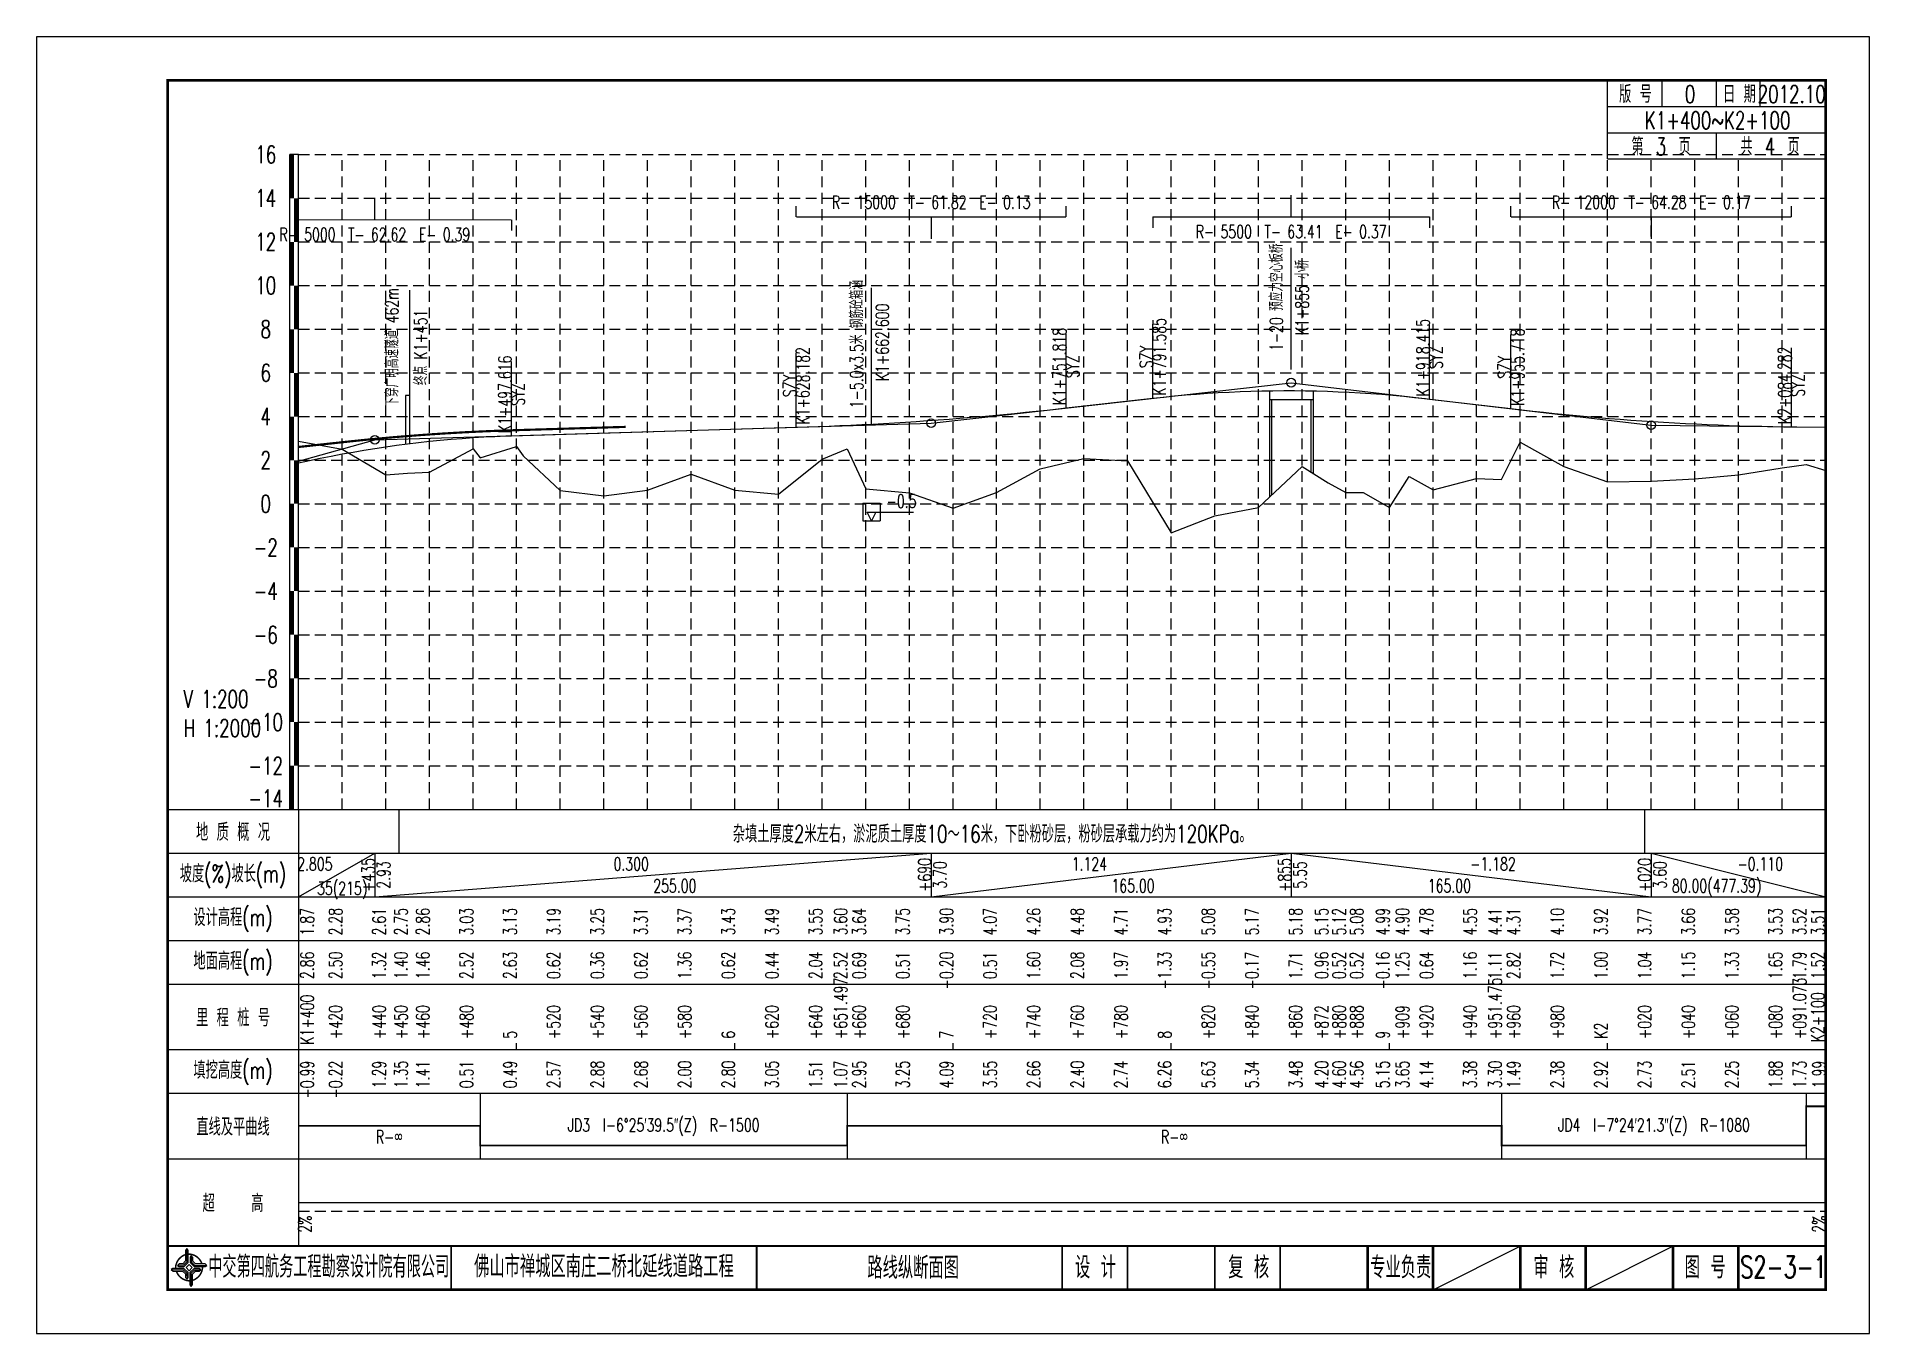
# Model space of a CAD drawing. Header units: inches. Extents: x 284 to 3896, y 3838 to 5329.
# Drawn here: x 2132 to 2972, y 4735 to 5329 of the extents above; entities that cross this region are included whole.
import ezdxf
from ezdxf.enums import TextEntityAlignment as Align

# ---------------------------------------------------------------- set-up
doc = ezdxf.new("R2010")
doc.units = ezdxf.units.IN
doc.header["$LTSCALE"] = 10
doc.linetypes.add('DASHED', pattern=[0.75, 0.5, -0.25])
for name, color, linetype in [('BPD1', 5, 'Continuous'), ('dmx', 7, 'Continuous'), ('pm', 7, 'Continuous'), ('shuju', 7, 'Continuous'), ('sjx', 1, 'Continuous'), ('xuxian', 6, 'ByLayer'), ('变坡点', 5, 'Continuous'), ('图框', 7, 'Continuous'), ('左超高', 6, 'ByLayer'), ('文字', 7, 'Continuous'), ('构造物', 6, 'Continuous'), ('标尺', 3, 'Continuous'), ('栏目', 3, 'Continuous'), ('桥梁', 6, 'Continuous'), ('次轮廓线', 7, 'Continuous'), ('网格', 250, 'ByLayer'), ('网格1', 252, 'ByLayer'), ('超高中心', 7, 'Continuous')]:
    doc.layers.add(name, color=color, linetype=linetype)
doc.styles.get("Standard").update_dxf_attribs({"font": 'simplex1.shx', "width": 0.7, "bigfont": 'hztxt.shx'})
doc.styles.add('变坡点', font='simplex1.shx', dxfattribs={"width": 0.7, "bigfont": 'hztxt.shx'})

msp = doc.modelspace()

# ---------------------------------------------------------------- texts
at = {"width": 0.7}
for s, p in [('版 号', (2864.69, 5302.39)), ('0', (2889.69, 5302.39)), ('日 期', (2912.31, 5302.39)), ('2012.10', (2936.28, 5302.39)), ('K1+400~K2+100', (2902.34, 5290.39)), ('第\u30003\u3000页', (2876.37, 5278.39)), ('共\u30004\u3000页', (2926.37, 5278.39))]:
    msp.add_text(s, height=8, dxfattribs=at).set_placement(p, align=Align.MIDDLE_CENTER)
at = {"insert": (2199.21, 5029.29), "char_height": 8, "width": 59.6333, "attachment_point": 1}
msp.add_mtext('V 1:200\\P\\pt32;H 1:2000', dxfattribs=at)
at = {"layer": 'BPD1', "color": 7, "width": 0.7}
msp.add_text('-0.5', height=6, dxfattribs=at).set_placement((2521.47, 5112.95))
for s, p in [('2.805', (2259.37, 4946.71)), ('0.300', (2404.37, 4946.71)), ('1.124', (2614.37, 4946.71)), ('-1.182', (2799.37, 4946.71)), ('-0.110', (2921.87, 4946.71)), ('35(215)', (2271.91, 4935.58)), ('255.00', (2424.37, 4936.71)), ('165.00', (2634.37, 4936.71)), ('165.00', (2779.37, 4936.71)), ('80.00(477.39)', (2901.87, 4936.71))]:
    msp.add_text(s, height=6, dxfattribs=at).set_placement(p, align=Align.CENTER)
at = {"layer": 'pm', "width": 0.7}
for s, p in [('JD3  I-6°25′39.5″(Z)  R-1500', (2419.23, 4829.71)), ('JD4  I-7°24′21.3″(Z)  R-1080', (2873.14, 4829.71)), ('R-∞', (2293.48, 4824.71)), ('R-∞', (2653.35, 4824.71))]:
    msp.add_text(s, height=6, dxfattribs=at).set_placement(p, align=Align.MIDDLE)
at = {"layer": 'shuju', "width": 0.7}
for s, p in [('+435', (2283.87, 4944.71)), ('2.93', (2290.87, 4944.71)), ('+690', (2538.87, 4944.71)), ('3.70', (2545.87, 4944.71)), ('+855', (2703.87, 4944.71)), ('5.55', (2710.87, 4944.71)), ('+020', (2868.87, 4944.71)), ('3.60', (2875.87, 4944.71)), ('2%', (2254.87, 4784.71)), ('2%', (2254.87, 4784.71)), ('2%', (2948.87, 4784.71)), ('2%', (2948.87, 4784.71))]:
    msp.add_text(s, height=6, rotation=90, dxfattribs=at).set_placement(p, align=Align.MIDDLE)
for s, p in [('1.87', (2252.87, 4929.58)), ('2.86', (2252.87, 4909.58)), ('-0.99', (2252.87, 4859.58))]:
    msp.add_text(s, height=6, rotation=90, dxfattribs=at).set_placement(p, align=Align.TOP_RIGHT)
for s, p in [('2.28', (2271.87, 4929.58)), ('2.61', (2291.87, 4929.58)), ('2.75', (2301.87, 4929.58)), ('2.86', (2311.87, 4929.58)), ('3.03', (2331.87, 4929.58)), ('3.13', (2351.87, 4929.58)), ('3.19', (2371.87, 4929.58)), ('3.25', (2391.87, 4929.58)), ('3.31', (2411.87, 4929.58)), ('3.37', (2431.87, 4929.58)), ('3.43', (2451.87, 4929.58)), ('3.49', (2471.87, 4929.58)), ('3.55', (2491.87, 4929.58)), ('3.60', (2503.36, 4929.58)), ('3.64', (2511.87, 4929.58)), ('3.75', (2531.87, 4929.58)), ('3.90', (2551.87, 4929.58)), ('4.07', (2571.87, 4929.58)), ('4.26', (2591.87, 4929.58)), ('4.48', (2611.87, 4929.58)), ('4.71', (2631.87, 4929.58)), ('4.93', (2651.87, 4929.58)), ('5.08', (2671.87, 4929.58)), ('5.17', (2691.87, 4929.58)), ('5.18', (2711.87, 4929.58)), ('5.15', (2723.87, 4929.58)), ('5.12', (2731.87, 4929.58)), ('5.08', (2739.87, 4929.58)), ('4.99', (2751.87, 4929.58)), ('4.90', (2760.87, 4929.58)), ('4.78', (2771.87, 4929.58)), ('4.55', (2791.87, 4929.58)), ('4.41', (2803.34, 4929.58)), ('4.31', (2811.87, 4929.58)), ('4.10', (2831.87, 4929.58)), ('3.92', (2851.87, 4929.58)), ('3.77', (2871.87, 4929.58)), ('3.66', (2891.87, 4929.58)), ('3.58', (2911.87, 4929.58)), ('3.53', (2931.87, 4929.58)), ('3.52', (2942.94, 4929.58)), ('3.51', (2951.34, 4929.58)), ('2.50', (2271.87, 4909.58)), ('1.32', (2291.87, 4909.58)), ('1.40', (2301.87, 4909.58)), ('1.46', (2311.87, 4909.58)), ('2.52', (2331.87, 4909.58)), ('2.63', (2351.87, 4909.58)), ('0.62', (2371.87, 4909.58)), ('0.36', (2391.87, 4909.58)), ('0.62', (2411.87, 4909.58)), ('1.36', (2431.87, 4909.58)), ('0.62', (2451.87, 4909.58)), ('0.44', (2471.87, 4909.58)), ('2.04', (2491.87, 4909.58)), ('2.52', (2503.36, 4909.58)), ('0.69', (2511.87, 4909.58)), ('0.51', (2531.87, 4909.58)), ('-0.20', (2551.87, 4909.58)), ('0.51', (2571.87, 4909.58)), ('1.60', (2591.87, 4909.58)), ('2.08', (2611.87, 4909.58)), ('1.97', (2631.87, 4909.58)), ('-1.33', (2651.87, 4909.58)), ('-0.55', (2671.87, 4909.58)), ('-0.17', (2691.87, 4909.58)), ('1.71', (2711.87, 4909.58)), ('0.96', (2723.87, 4909.58)), ('0.52', (2731.87, 4909.58)), ('0.52', (2739.87, 4909.58)), ('-0.16', (2751.87, 4909.58)), ('1.25', (2760.87, 4909.58)), ('0.64', (2771.87, 4909.58)), ('1.16', (2791.87, 4909.58)), ('1.11', (2803.34, 4909.58)), ('2.82', (2811.87, 4909.58)), ('1.72', (2831.87, 4909.58)), ('1.00', (2851.87, 4909.58)), ('1.04', (2871.87, 4909.58)), ('1.15', (2891.87, 4909.58)), ('1.33', (2911.87, 4909.58)), ('1.65', (2931.87, 4909.58)), ('1.79', (2942.94, 4909.58)), ('1.52', (2951.34, 4909.58)), ('-0.22', (2271.87, 4859.58)), ('1.29', (2291.87, 4859.58)), ('1.35', (2301.87, 4859.58)), ('1.41', (2311.87, 4859.58)), ('0.51', (2331.87, 4859.58)), ('0.49', (2351.87, 4859.58)), ('2.57', (2371.87, 4859.58)), ('2.88', (2391.87, 4859.58)), ('2.68', (2411.87, 4859.58)), ('2.00', (2431.87, 4859.58)), ('2.80', (2451.87, 4859.58)), ('3.05', (2471.87, 4859.58)), ('1.51', (2491.87, 4859.58)), ('1.07', (2503.36, 4859.58)), ('2.95', (2511.87, 4859.58)), ('3.25', (2531.87, 4859.58)), ('4.09', (2551.87, 4859.58)), ('3.55', (2571.87, 4859.58)), ('2.66', (2591.87, 4859.58)), ('2.40', (2611.87, 4859.58)), ('2.74', (2631.87, 4859.58)), ('6.26', (2651.87, 4859.58)), ('5.63', (2671.87, 4859.58)), ('5.34', (2691.87, 4859.58)), ('3.48', (2711.87, 4859.58)), ('4.20', (2723.87, 4859.58)), ('4.60', (2731.87, 4859.58)), ('4.56', (2739.87, 4859.58)), ('5.15', (2751.87, 4859.58)), ('3.65', (2760.87, 4859.58)), ('4.14', (2771.87, 4859.58)), ('3.38', (2791.87, 4859.58)), ('3.30', (2803.34, 4859.58)), ('1.49', (2811.87, 4859.58)), ('2.38', (2831.87, 4859.58)), ('2.92', (2851.87, 4859.58)), ('2.73', (2871.87, 4859.58)), ('2.51', (2891.87, 4859.58)), ('2.25', (2911.87, 4859.58)), ('1.88', (2931.87, 4859.58)), ('1.73', (2942.94, 4859.58)), ('1.99', (2951.87, 4859.58))]:
    msp.add_text(s, height=6, rotation=90, dxfattribs=at).set_placement(p, align=Align.RIGHT)
msp.add_text('K1+400', height=6, rotation=90, dxfattribs=at).set_placement((2252.87, 4866.98), align=Align.TOP_LEFT)
for s, p in [('+651.497', (2503.36, 4869.58)), ('+951.475', (2803.34, 4869.58)), ('+091.073', (2942.94, 4869.58)), ('K2+100', (2951.22, 4868.08)), ('+420', (2271.87, 4869.58)), ('+440', (2291.87, 4869.58)), ('+450', (2301.87, 4869.58)), ('+460', (2311.87, 4869.58)), ('+480', (2331.87, 4869.58)), ('+520', (2371.87, 4869.58)), ('+540', (2391.87, 4869.58)), ('+560', (2411.87, 4869.58)), ('+580', (2431.87, 4869.58)), ('+620', (2471.87, 4869.58)), ('+640', (2491.87, 4869.58)), ('+660', (2511.87, 4869.58)), ('+680', (2531.87, 4869.58)), ('+720', (2571.87, 4869.58)), ('+740', (2591.87, 4869.58)), ('+760', (2611.87, 4869.58)), ('+780', (2631.87, 4869.58)), ('+820', (2671.87, 4869.58)), ('+840', (2691.87, 4869.58)), ('+860', (2711.87, 4869.58)), ('+872', (2723.87, 4869.58)), ('+880', (2731.87, 4869.58)), ('+888', (2739.87, 4869.58)), ('+909', (2760.87, 4869.58)), ('+920', (2771.87, 4869.58)), ('+940', (2791.87, 4869.58)), ('+960', (2811.87, 4869.58)), ('+980', (2831.87, 4869.58)), ('+020', (2871.87, 4869.58)), ('+040', (2891.87, 4869.58)), ('+060', (2911.87, 4869.58)), ('+080', (2931.87, 4869.58)), ('5', (2351.87, 4869.71)), ('6', (2451.87, 4869.71)), ('7', (2551.87, 4869.71)), ('8', (2651.87, 4869.71)), ('9', (2751.87, 4869.71)), ('K2', (2851.87, 4869.71))]:
    msp.add_text(s, height=6, rotation=90, dxfattribs=at).set_placement(p)
at = {"layer": '变坡点', "width": 0.7}
for s, p in [('R- 15000  T- 61.82  E- 0.13', (2541.87, 5252.86)), ('R- 12000  T- 64.28  E- 0.17', (2871.87, 5252.86)), ('R- 5500  T- 63.41  E- 0.37', (2706.87, 5239.36)), ('R- 5000  T- 62.62  E- 0.39', (2286.87, 5238.1))]:
    msp.add_text(s, height=6, dxfattribs=at).set_placement(p, align=Align.MIDDLE)
at = {"layer": '变坡点', "style": '变坡点', "width": 0.7}
for s, p in [('K1+751.818', (2600.68, 5177.61)), ('K1+791.585', (2646.45, 5182.08)), ('K1+918.415', (2767.28, 5181.72)), ('K1+955.718', (2810.58, 5177.31)), ('K1+628.182', (2483.05, 5168.81)), ('SZY', (2640.45, 5182.08)), ('SYZ', (2773.28, 5181.72)), ('K2+084.282', (2933.15, 5169.01)), ('K1+497.616', (2346.48, 5164.89)), ('SYZ', (2606.68, 5177.61)), ('SZY', (2804.58, 5177.31)), ('SYZ', (2352.48, 5164.89)), ('SZY', (2477.05, 5168.81)), ('SYZ', (2939.15, 5169.01))]:
    msp.add_text(s, height=6, rotation=90, dxfattribs=at).set_placement(p, align=Align.MIDDLE)
at = {"layer": '图框'}
for s, width, p in [('中交第四航务工程勘察设计院有限公司', 0.65, (2265.73, 4765.21)), ('佛山市禅城区南庄二桥北延线道路工程', 0.7, (2391.87, 4765.34))]:
    msp.add_text(s, height=10, dxfattribs=dict(at, width=width)).set_placement(p, align=Align.MIDDLE_CENTER)
at = {"layer": '文字', "width": 0.7}
for s, p in [('设 计', (2617.19, 4764.9)), ('复 核', (2687.38, 4764.9)), ('专业负责', (2757.08, 4764.9)), ('审 核', (2827.24, 4764.9)), ('图 号', (2896.63, 4764.9)), ('S2-3-1', (2932.54, 4765.11))]:
    msp.add_text(s, height=10, dxfattribs=at).set_placement(p, align=Align.MIDDLE_CENTER)
msp.add_attdef('路线纵断面图', text='图 纸 名 称', height=10, dxfattribs=at).set_placement((2533.61, 4764.71), align=Align.MIDDLE_CENTER)
at = {"layer": '标尺', "width": 0.7}
for s, p in [('16', (2236.87, 5274.71)), ('14', (2236.87, 5254.71)), ('12', (2236.87, 5234.71)), ('10', (2236.87, 5214.71)), ('8', (2236.87, 5194.71)), ('6', (2236.87, 5174.71)), ('4', (2236.87, 5154.71)), ('2', (2236.87, 5134.71)), ('0', (2236.87, 5114.71)), ('-2', (2236.87, 5094.71)), ('-4', (2236.87, 5074.71)), ('-6', (2236.87, 5054.71)), ('-8', (2236.87, 5034.71)), ('-10', (2236.87, 5014.71)), ('-12', (2236.87, 4994.71)), ('-14', (2236.87, 4979.71))]:
    msp.add_text(s, height=8, dxfattribs=at).set_placement(p, align=Align.MIDDLE)
at = {"layer": '栏目', "width": 0.7}
for s, p in [('地 质 概 况', (2221.87, 4964.71)), ('杂填土厚度2米左右，淤泥质土厚度10～16米，下卧粉砂层，粉砂层承载力约为120KPa。', (2569.87, 4963.8)), ('坡度(%)坡长(m)', (2221.87, 4944.71)), ('设计高程(m)', (2221.87, 4924.71)), ('地面高程(m)', (2221.87, 4904.71)), ('里 程 桩 号', (2221.87, 4879.71)), ('填挖高度(m)', (2221.87, 4854.71)), ('直线及平曲线', (2221.87, 4829.71)), ('超    高', (2221.87, 4794.71))]:
    msp.add_text(s, height=8, dxfattribs=at).set_placement(p, align=Align.MIDDLE)
at = {"layer": '桥梁', "color": 6, "width": 0.7}
for s, p in [('1-20 预应力空心板桥', (2704.87, 5209.33)), ('下穿广明高速隧道 462m', (2299.53, 5186.4)), ('1-5.0x3.5米 钢筋砼箱涵', (2512.47, 5187.86))]:
    msp.add_text(s, height=6, rotation=90, dxfattribs=at).set_placement(p, align=Align.BOTTOM_CENTER)
for s, p in [('K1+855 小桥', (2708.87, 5209.33)), ('终点 K1+451', (2304.89, 5186.4)), ('K1+662.600', (2516.47, 5188.68))]:
    msp.add_text(s, height=6, rotation=90, dxfattribs=at).set_placement(p, align=Align.TOP_CENTER)

# ---------------------------------------------------------------- blocks, each defined once
blk = doc.blocks.new('tb')
at = {"lineweight": -3}
h = blk.add_hatch(color=256, dxfattribs=at)
h.paths.add_polyline_path([(-1.23, -0.13), (-3.78, -0.14), (-4.14, -0.41), (-1.4, -0.44), (-0.56, -1.24), (-0.54, -2.62), (-0.27, -2.2), (-0.26, -1.06)])
h.paths.add_polyline_path([(0.13, -1.08), (0.14, -3.86), (0.41, -4.26), (0.44, -1.24), (1.25, -0.43), (2.66, -0.43), (2.26, -0.16), (1.07, -0.15)])
h.paths.add_polyline_path([(1.08, 0.3), (3.62, 0.3), (4.02, 0.56), (1.25, 0.57), (0.43, 1.39), (0.43, 2.8), (0.16, 2.41), (0.15, 1.24)])
h.paths.add_polyline_path([(-0.28, 1.21), (-0.28, 3.99), (-0.56, 4.39), (-0.57, 1.41), (-1.38, 0.6), (-2.74, 0.56), (-2.33, 0.3), (-1.2, 0.29)])
for p, q in [((-0.56, 4.39), (-0.57, 1.41)), ((-1.38, 0.6), (-2.74, 0.56)), ((-0.57, 1.41), (-1.38, 0.6)), ((0.43, 2.8), (0.43, 1.39)), ((0.43, 1.39), (1.25, 0.57)), ((1.25, 0.57), (4.02, 0.56)), ((-4.14, -0.41), (-1.4, -0.44)), ((-1.4, -0.44), (-0.56, -1.24)), ((-0.56, -1.24), (-0.54, -2.62)), ((0.41, -4.26), (0.44, -1.24)), ((0.44, -1.24), (1.25, -0.43)), ((1.25, -0.43), (2.66, -0.43))]:
    blk.add_line(p, q, dxfattribs=at)
at = {"lineweight": -3, "flags": 128}
for points in [[(-0.9, 3.99), (-0.9, 1.58), (-1.53, 0.91), (-2.34, 0.91), (-2.74, 0.56), (-2.33, 0.3), (-1.2, 0.29), (-0.28, 1.21), (-0.28, 3.99), (-0.56, 4.39)], [(-0.04, 0.77), (0.68, 0.04), (-0.04, -0.69), (-0.77, 0.05)], [(3.62, 0.92), (1.43, 0.92), (0.77, 1.54), (0.77, 2.38), (0.43, 2.8), (0.16, 2.41), (0.15, 1.24), (1.08, 0.3), (3.62, 0.3), (4.02, 0.56)], [(-3.73, -0.76), (-1.54, -0.76), (-0.89, -1.39), (-0.89, -2.21), (-0.54, -2.62), (-0.27, -2.2), (-0.26, -1.06), (-1.23, -0.13), (-3.78, -0.14), (-4.14, -0.41)], [(0.75, -3.85), (0.75, -1.43), (1.4, -0.78), (2.26, -0.78), (2.66, -0.43), (2.26, -0.16), (1.07, -0.15), (0.13, -1.08), (0.14, -3.86), (0.41, -4.26)]]:
    blk.add_lwpolyline(points, close=True, dxfattribs=at)
at = {"lineweight": -3, "const_width": 0.35, "flags": 128}
for points in [[(-0.9, 3.02, 0.324167), (-3.16, -0.14)], [(2.88, 0.92, 0.324403), (-0.24, 3.15)], [(0.75, -2.86, 0.325418), (3.02, 0.26)], [(-2.98, -0.76, 0.322976), (0.14, -2.98)]]:
    blk.add_lwpolyline(points, format="xyb", dxfattribs=at)
blk = doc.blocks.new('123')
at = {"linetype": 'Continuous'}
blk.add_lwpolyline([(1123.87, 4734.71), (1123.87, 5328.71), (283.87, 5328.71), (283.87, 4734.71)], close=True, dxfattribs=at)

# ---------------------------------------------------------------- linework, layer by layer
for p, q in [((2921.87, 5296.71), (2921.87, 5308.71)), ((2771.87, 4754.71), (2811.87, 4774.71))]:
    msp.add_line(p, q)
at = {"linetype": 'Continuous', "const_width": 1.2}
msp.add_lwpolyline([(2951.87, 5308.71), (2191.87, 5308.71), (2191.87, 4754.71), (2951.87, 4754.71), (2951.87, 5308.71)], dxfattribs=at)
at = {"const_width": 0.8}
msp.add_lwpolyline([(2191.87, 4774.71), (2951.87, 4774.71)], dxfattribs=at)
at = {"layer": 'BPD1', "color": 7}
for p, q in [((2251.87, 4934.71), (2286.87, 4954.71)), ((2286.87, 4934.71), (2541.87, 4954.71)), ((2541.87, 4954.71), (2541.87, 4934.71)), ((2541.87, 4934.71), (2706.87, 4954.71)), ((2706.87, 4954.71), (2706.87, 4934.71)), ((2706.87, 4954.71), (2871.87, 4934.71)), ((2871.87, 4954.71), (2871.87, 4934.71)), ((2871.87, 4954.71), (2951.87, 4934.71))]:
    msp.add_line(p, q, dxfattribs=at)
at = {"layer": 'BPD1', "color": 7, "flags": 128}
for points in [[(2510.47, 5114.95), (2518.47, 5114.95)], [(2510.47, 5114.95), (2510.47, 5106.95)], [(2518.47, 5114.95), (2518.47, 5106.95)], [(2510.47, 5106.95), (2518.47, 5106.95)]]:
    msp.add_lwpolyline(points, dxfattribs=at)
at = {"layer": 'BPD1', "color": 7}
msp.add_lwpolyline([(2516.47, 5110.95), (2514.47, 5106.95), (2512.47, 5110.95), (2533.7, 5110.95)], dxfattribs=at)
at = {"layer": 'dmx'}
msp.add_line((2302.89, 5164.32), (2302.89, 5212.6), dxfattribs=at)
at = {"layer": 'dmx', "flags": 128}
for points in [[(2302.89, 5142.32), (2302.89, 5164.32), (2300.89, 5164.32), (2300.89, 5142.11)], [(2251.87, 5143.34), (2271.87, 5139.73), (2291.87, 5127.94), (2301.87, 5128.71), (2311.87, 5129.27), (2331.87, 5139.92), (2335.09, 5135.79), (2351.87, 5141.02), (2354.87, 5136.62), (2371.87, 5120.88), (2391.87, 5118.34), (2411.87, 5120.92), (2431.87, 5128.31), (2451.87, 5120.96), (2471.87, 5119.1), (2491.87, 5135.14), (2503.36, 5139.94), (2511.87, 5121.57), (2531.87, 5119.78), (2551.87, 5112.75), (2571.87, 5119.86), (2591.87, 5130.73), (2611.87, 5135.49), (2631.87, 5134.4), (2651.87, 5101.41), (2671.87, 5109.2), (2691.87, 5113.02), (2711.87, 5131.76), (2723.87, 5124.29), (2731.87, 5119.88), (2739.87, 5119.88), (2751.87, 5113.09), (2760.87, 5127.25), (2771.87, 5121.15), (2791.87, 5126.36), (2803.34, 5125.85), (2811.87, 5142.96), (2831.87, 5131.88), (2851.87, 5124.72), (2871.87, 5125.16), (2891.87, 5126.23), (2911.87, 5128.06), (2931.87, 5131.23), (2942.94, 5132.66), (2951.87, 5129.91)]]:
    msp.add_lwpolyline(points, dxfattribs=at)
at = {"layer": 'pm', "flags": 128}
msp.add_lwpolyline([(2251.87, 4829.71, 0.8, 0.8, 0), (2335.09, 4829.71, 0.8, 0.8, 0), (2335.09, 4820.71, 0.8, 0.8, 0), (2503.36, 4820.71, 0.8, 0.8, 0), (2503.36, 4829.71, 0.8, 0.8, 0), (2803.34, 4829.71, 0.8, 0.8, 0), (2803.34, 4820.71, 0.8, 0.8, 0), (2942.94, 4820.71, 0.8, 0.8, 0), (2942.94, 4829.71, 0.8, 0.8, 0), (2942.94, 4838.71, 0.8, 0.8, 0), (2951.87, 4838.71, 0.8, 0.8, 0)], format="xyseb", dxfattribs=at)
at = {"layer": 'shuju'}
for p, q in [((2286.87, 4954.71), (2286.87, 4934.71)), ((2351.87, 4864.71), (2351.87, 4867.71)), ((2451.87, 4864.71), (2451.87, 4867.71)), ((2551.87, 4864.71), (2551.87, 4867.71)), ((2651.87, 4864.71), (2651.87, 4867.71)), ((2751.87, 4864.71), (2751.87, 4867.71)), ((2851.87, 4864.71), (2851.87, 4867.71))]:
    msp.add_line(p, q, dxfattribs=at)
at = {"layer": 'sjx', "flags": 128}
msp.add_lwpolyline([(2251.87, 5133.43), (2256.87, 5134.54), (2261.87, 5135.59), (2266.87, 5136.59), (2271.87, 5137.54), (2276.87, 5138.44), (2281.87, 5139.29), (2286.87, 5140.09), (2291.87, 5140.84), (2296.87, 5141.55), (2301.87, 5142.2), (2306.87, 5142.8), (2311.87, 5143.35), (2316.87, 5143.85), (2321.87, 5144.3), (2326.87, 5144.7), (2331.87, 5145.05), (2336.87, 5145.35), (2341.87, 5145.61), (2346.87, 5145.81), (2349.48, 5145.89), (2480.05, 5149.81), (2485.05, 5149.97), (2490.05, 5150.14), (2495.05, 5150.33), (2500.05, 5150.54), (2505.05, 5150.77), (2510.05, 5151.01), (2515.05, 5151.27), (2520.05, 5151.54), (2525.05, 5151.83), (2530.05, 5152.14), (2535.05, 5152.47), (2540.05, 5152.81), (2545.05, 5153.17), (2550.05, 5153.54), (2555.05, 5153.93), (2560.05, 5154.34), (2565.05, 5154.77), (2570.05, 5155.21), (2575.05, 5155.67), (2580.05, 5156.14), (2585.05, 5156.63), (2590.05, 5157.14), (2595.05, 5157.67), (2600.05, 5158.21), (2603.68, 5158.61), (2643.45, 5163.08), (2648.45, 5163.62), (2653.45, 5164.12), (2658.45, 5164.57), (2663.45, 5164.97), (2668.45, 5165.33), (2673.45, 5165.64), (2678.45, 5165.91), (2683.45, 5166.13), (2688.45, 5166.3), (2693.45, 5166.43), (2698.45, 5166.52), (2703.45, 5166.56), (2708.45, 5166.55), (2713.45, 5166.5), (2718.45, 5166.4), (2723.45, 5166.26), (2728.45, 5166.07), (2733.45, 5165.84), (2738.45, 5165.56), (2743.45, 5165.24), (2748.45, 5164.87), (2753.45, 5164.45), (2758.45, 5163.99), (2763.45, 5163.48), (2768.45, 5162.93), (2770.28, 5162.72), (2807.58, 5158.31), (2812.58, 5157.73), (2817.58, 5157.17), (2822.58, 5156.63), (2827.58, 5156.11), (2832.58, 5155.62), (2837.58, 5155.14), (2842.58, 5154.69), (2847.58, 5154.25), (2852.58, 5153.84), (2857.58, 5153.44), (2862.58, 5153.07), (2867.58, 5152.72), (2872.58, 5152.39), (2877.58, 5152.08), (2882.58, 5151.79), (2887.58, 5151.52), (2892.58, 5151.28), (2897.58, 5151.05), (2902.58, 5150.85), (2907.58, 5150.66), (2912.58, 5150.5), (2917.58, 5150.35), (2922.58, 5150.23), (2927.58, 5150.13), (2932.58, 5150.05), (2936.15, 5150.01), (2951.87, 5149.83)], dxfattribs=at)
at = {"layer": 'sjx', "color": 4, "linetype": 'DASHED', "const_width": 1, "flags": 128}
msp.add_lwpolyline([(2251.87, 5140.75), (2272.56, 5142.99), (2277.56, 5143.52), (2282.56, 5144.03), (2287.56, 5144.51), (2292.56, 5144.97), (2297.56, 5145.4), (2302.56, 5145.8), (2307.56, 5146.18), (2312.56, 5146.54), (2317.56, 5146.87), (2322.56, 5147.17), (2327.56, 5147.46), (2332.56, 5147.71), (2337.56, 5147.94), (2342.56, 5148.15), (2347.56, 5148.33), (2351.17, 5148.44), (2401.87, 5149.96)], dxfattribs=at)
at = {"layer": 'xuxian'}
for p, q in [((2335.09, 4844.71), (2335.09, 4814.71)), ((2503.36, 4844.71), (2503.36, 4814.71)), ((2803.34, 4844.71), (2803.34, 4814.71)), ((2942.94, 4844.71), (2942.94, 4814.71)), ((2942.94, 4844.71), (2942.94, 4814.71))]:
    msp.add_line(p, q, dxfattribs=at)
at = {"layer": '变坡点'}
for p, q in [((2286.87, 5244.85), (2286.87, 5254.85)), ((2480.05, 5246.11), (2480.05, 5251.11)), ((2603.68, 5246.11), (2603.68, 5251.11)), ((2706.87, 5246.11), (2706.87, 5256.11)), ((2807.58, 5246.11), (2807.58, 5251.11)), ((2936.15, 5246.11), (2936.15, 5251.11)), ((2349.48, 5244.85), (2349.48, 5239.85)), ((2541.87, 5246.11), (2541.87, 5236.11)), ((2643.45, 5246.11), (2643.45, 5241.11)), ((2770.28, 5246.11), (2770.28, 5241.11)), ((2871.87, 5246.11), (2871.87, 5236.11)), ((2603.68, 5158.61), (2603.68, 5192.61)), ((2643.45, 5163.08), (2643.45, 5197.08)), ((2770.28, 5162.72), (2770.28, 5196.72)), ((2807.58, 5158.31), (2807.58, 5192.31)), ((2480.05, 5149.81), (2480.05, 5183.81)), ((2936.15, 5150.01), (2936.15, 5184.01)), ((2349.48, 5145.89), (2349.48, 5179.89))]:
    msp.add_line(p, q, dxfattribs=at)
at = {"layer": '变坡点', "flags": 128}
for points in [[(2251.87, 5244.85, 0.5, 0.5, 0), (2349.48, 5244.85, 0.5, 0.5, 0)], [(2480.05, 5246.11, 0.5, 0.5, 0), (2603.68, 5246.11, 0.5, 0.5, 0)], [(2643.45, 5246.11, 0.5, 0.5, 0), (2770.28, 5246.11, 0.5, 0.5, 0)], [(2807.58, 5246.11, 0.5, 0.5, 0), (2936.15, 5246.11, 0.5, 0.5, 0)]]:
    msp.add_lwpolyline(points, format="xyseb", dxfattribs=at)
msp.add_lwpolyline([(2251.87, 5134.2), (2286.87, 5144.01), (2541.87, 5151.66), (2706.87, 5170.21), (2871.87, 5150.71), (2951.87, 5149.83)], dxfattribs=at)
at = {"layer": '变坡点'}
for centre in [(2706.87, 5170.21), (2541.87, 5151.66), (2871.87, 5150.71), (2286.87, 5144.01)]:
    msp.add_circle(centre, 2, dxfattribs=at)
at = {"layer": '图框', "const_width": 0.8}
msp.add_lwpolyline([(2321.87, 4774.71), (2321.87, 4754.71)], dxfattribs=at)
at = {"layer": '左超高', "color": 7, "linetype": 'DASHED', "flags": 128}
msp.add_lwpolyline([(2251.87, 4790.71), (2951.87, 4790.71)], dxfattribs=at)
at = {"layer": '文字'}
msp.add_line((2841.87, 4754.71), (2881.87, 4774.71), dxfattribs=at)
for points, const_width in [([(2461.87, 4754.71), (2461.87, 4774.71)], 0.8), ([(2601.87, 4754.71), (2601.87, 4774.71)], 0.8), ([(2631.87, 4754.71), (2631.87, 4774.71)], 0.8), ([(2671.87, 4754.71), (2671.87, 4774.71)], 0.8), ([(2701.87, 4754.71), (2701.87, 4774.71)], 0.8), ([(2741.87, 4754.71), (2741.87, 4774.71)], 1.2), ([(2741.87, 4754.71), (2741.87, 4774.71)], 1.2), ([(2771.87, 4754.71), (2771.87, 4774.71)], 1.2), ([(2811.87, 4754.71), (2811.87, 4774.71)], 1.2), ([(2841.87, 4754.71), (2841.87, 4774.71)], 1.2), ([(2881.87, 4754.71), (2881.87, 4774.71)], 1.2), ([(2911.87, 4754.71), (2911.87, 4774.71)], 1.2)]:
    msp.add_lwpolyline(points, dxfattribs=dict(at, const_width=const_width))
at = {"layer": '构造物'}
msp.add_line((2514.47, 5150.9), (2514.47, 5213.62), dxfattribs=at)
at = {"layer": '标尺'}
for p, q in [((2251.87, 5274.71), (2247.87, 5274.71)), ((2247.87, 4974.71), (2247.87, 5274.71)), ((2251.87, 4974.71), (2251.87, 5274.71)), ((2191.87, 4974.71), (2951.87, 4974.71)), ((2298, 4954.71), (2298, 4974.71))]:
    msp.add_line(p, q, dxfattribs=at)
at = {"layer": '标尺', "flags": 128}
for points in [[(2248.87, 5254.71, 2, 2, 0), (2248.87, 5274.71, 2, 2, 0)], [(2250.87, 5234.71, 2, 2, 0), (2250.87, 5254.71, 2, 2, 0)], [(2248.87, 5214.71, 2, 2, 0), (2248.87, 5234.71, 2, 2, 0)], [(2250.87, 5194.71, 2, 2, 0), (2250.87, 5214.71, 2, 2, 0)], [(2248.87, 5174.71, 2, 2, 0), (2248.87, 5194.71, 2, 2, 0)], [(2250.87, 5154.71, 2, 2, 0), (2250.87, 5174.71, 2, 2, 0)], [(2248.87, 5134.71, 2, 2, 0), (2248.87, 5154.71, 2, 2, 0)], [(2250.87, 5114.71, 2, 2, 0), (2250.87, 5134.71, 2, 2, 0)], [(2248.87, 5094.71, 2, 2, 0), (2248.87, 5114.71, 2, 2, 0)], [(2250.87, 5074.71, 2, 2, 0), (2250.87, 5094.71, 2, 2, 0)], [(2248.87, 5054.71, 2, 2, 0), (2248.87, 5074.71, 2, 2, 0)], [(2250.87, 5034.71, 2, 2, 0), (2250.87, 5054.71, 2, 2, 0)], [(2248.87, 5014.71, 2, 2, 0), (2248.87, 5034.71, 2, 2, 0)], [(2250.87, 4994.71, 2, 2, 0), (2250.87, 5014.71, 2, 2, 0)], [(2248.87, 4974.71, 2, 2, 0), (2248.87, 4994.71, 2, 2, 0)]]:
    msp.add_lwpolyline(points, format="xyseb", dxfattribs=at)
at = {"layer": '栏目'}
for p, q in [((2191.87, 4974.71), (2191.87, 4774.71)), ((2251.87, 4974.71), (2251.87, 4774.71)), ((2869, 4954.71), (2869, 4974.71)), ((2191.87, 4954.71), (2951.87, 4954.71)), ((2191.87, 4934.71), (2951.87, 4934.71)), ((2191.87, 4914.71), (2951.87, 4914.71)), ((2191.87, 4894.71), (2951.87, 4894.71)), ((2191.87, 4864.71), (2951.87, 4864.71)), ((2191.87, 4844.71), (2951.87, 4844.71)), ((2191.87, 4814.71), (2951.87, 4814.71)), ((2191.87, 4774.71), (2951.87, 4774.71))]:
    msp.add_line(p, q, dxfattribs=at)
at = {"layer": '桥梁'}
for p, q in [((2706.87, 5176.32), (2706.87, 5231.96)), ((2696.87, 5166.4), (2696.87, 5117.71)), ((2716.87, 5166.34), (2716.87, 5128.65)), ((2697.87, 5162.51), (2697.87, 5118.65)), ((2715.87, 5162.46), (2715.87, 5129.27))]:
    msp.add_line(p, q, dxfattribs=at)
at = {"layer": '桥梁', "flags": 128}
msp.add_lwpolyline([(2696.87, 5162.5), (2697.87, 5162.51), (2698.87, 5162.52), (2699.87, 5162.53), (2700.87, 5162.54), (2701.87, 5162.55), (2702.87, 5162.55), (2703.87, 5162.56), (2704.87, 5162.56), (2705.87, 5162.56), (2706.87, 5162.56), (2707.87, 5162.55), (2708.87, 5162.55), (2709.87, 5162.54), (2710.87, 5162.53), (2711.87, 5162.52), (2712.87, 5162.51), (2713.87, 5162.49), (2714.87, 5162.48), (2715.87, 5162.46), (2716.87, 5162.44)], dxfattribs=at)
at = {"layer": '次轮廓线'}
for p, q in [((2851.87, 5272.71), (2851.87, 5308.71)), ((2876.87, 5296.71), (2876.87, 5308.71)), ((2901.87, 5296.71), (2901.87, 5308.71)), ((2851.87, 5296.71), (2951.87, 5296.71)), ((2851.87, 5284.71), (2951.87, 5284.71)), ((2901.87, 5272.71), (2901.87, 5284.71)), ((2851.87, 5272.71), (2951.87, 5272.71))]:
    msp.add_line(p, q, dxfattribs=at)
at = {"layer": '网格', "linetype": 'DASHED'}
for p, q in [((2251.87, 5274.71), (2951.87, 5274.71)), ((2271.87, 4974.71), (2271.87, 5274.71)), ((2291.87, 4974.71), (2291.87, 5274.71)), ((2311.87, 4974.71), (2311.87, 5274.71)), ((2331.87, 4974.71), (2331.87, 5274.71)), ((2371.87, 4974.71), (2371.87, 5274.71)), ((2391.87, 4974.71), (2391.87, 5274.71)), ((2411.87, 4974.71), (2411.87, 5274.71)), ((2431.87, 4974.71), (2431.87, 5274.71)), ((2471.87, 4974.71), (2471.87, 5274.71)), ((2491.87, 4974.71), (2491.87, 5274.71)), ((2511.87, 4974.71), (2511.87, 5274.71)), ((2531.87, 4974.71), (2531.87, 5274.71)), ((2571.87, 4974.71), (2571.87, 5274.71)), ((2591.87, 4974.71), (2591.87, 5274.71)), ((2611.87, 4974.71), (2611.87, 5274.71)), ((2631.87, 4974.71), (2631.87, 5274.71)), ((2671.87, 4974.71), (2671.87, 5274.71)), ((2691.87, 4974.71), (2691.87, 5274.71)), ((2711.87, 4974.71), (2711.87, 5274.71)), ((2731.87, 4974.71), (2731.87, 5274.71)), ((2771.87, 4974.71), (2771.87, 5274.71)), ((2791.87, 4974.71), (2791.87, 5274.71)), ((2811.87, 4974.71), (2811.87, 5274.71)), ((2831.87, 4974.71), (2831.87, 5274.71)), ((2871.87, 4974.71), (2871.87, 5274.71)), ((2891.87, 4974.71), (2891.87, 5274.71)), ((2911.87, 4974.71), (2911.87, 5274.71)), ((2931.87, 4974.71), (2931.87, 5274.71)), ((2251.87, 5254.71), (2951.87, 5254.71)), ((2251.87, 5234.71), (2951.87, 5234.71)), ((2251.87, 5194.71), (2951.87, 5194.71)), ((2251.87, 5174.71), (2951.87, 5174.71)), ((2251.87, 5154.71), (2951.87, 5154.71)), ((2251.87, 5134.71), (2951.87, 5134.71)), ((2251.87, 5094.71), (2951.87, 5094.71)), ((2251.87, 5074.71), (2951.87, 5074.71)), ((2251.87, 5054.71), (2951.87, 5054.71)), ((2251.87, 5034.71), (2951.87, 5034.71)), ((2251.87, 4994.71), (2951.87, 4994.71))]:
    msp.add_line(p, q, dxfattribs=at)
at = {"layer": '网格1', "linetype": 'DASHED'}
for p, q in [((2351.87, 4974.71), (2351.87, 5274.71)), ((2451.87, 4974.71), (2451.87, 5274.71)), ((2551.87, 4974.71), (2551.87, 5274.71)), ((2651.87, 4974.71), (2651.87, 5274.71)), ((2751.87, 4974.71), (2751.87, 5274.71)), ((2851.87, 4974.71), (2851.87, 5274.71)), ((2251.87, 5214.71), (2951.87, 5214.71)), ((2251.87, 5114.71), (2951.87, 5114.71)), ((2251.87, 5014.71), (2951.87, 5014.71))]:
    msp.add_line(p, q, dxfattribs=at)
at = {"layer": '超高中心'}
msp.add_line((2251.87, 4794.71), (2951.87, 4794.71), dxfattribs=at)

# ---------------------------------------------------------------- block references
at = {"layer": '图框', "lineweight": -3, "xscale": 2, "yscale": 2, "zscale": 2}
msp.add_blockref('tb', (2201.86, 4764.72), dxfattribs=at)
at = {"layer": '栏目'}
msp.add_blockref('123', (1848, 0), dxfattribs=at)

msp.set_redraw_order([(e.dxf.handle, doc.entitydb.next_handle()) for e in msp.query("TEXT MTEXT ATTDEF DIMENSION ARC_DIMENSION")])  # texts and dimensions are drawn at this point

doc.saveas('drawing.dxf')
